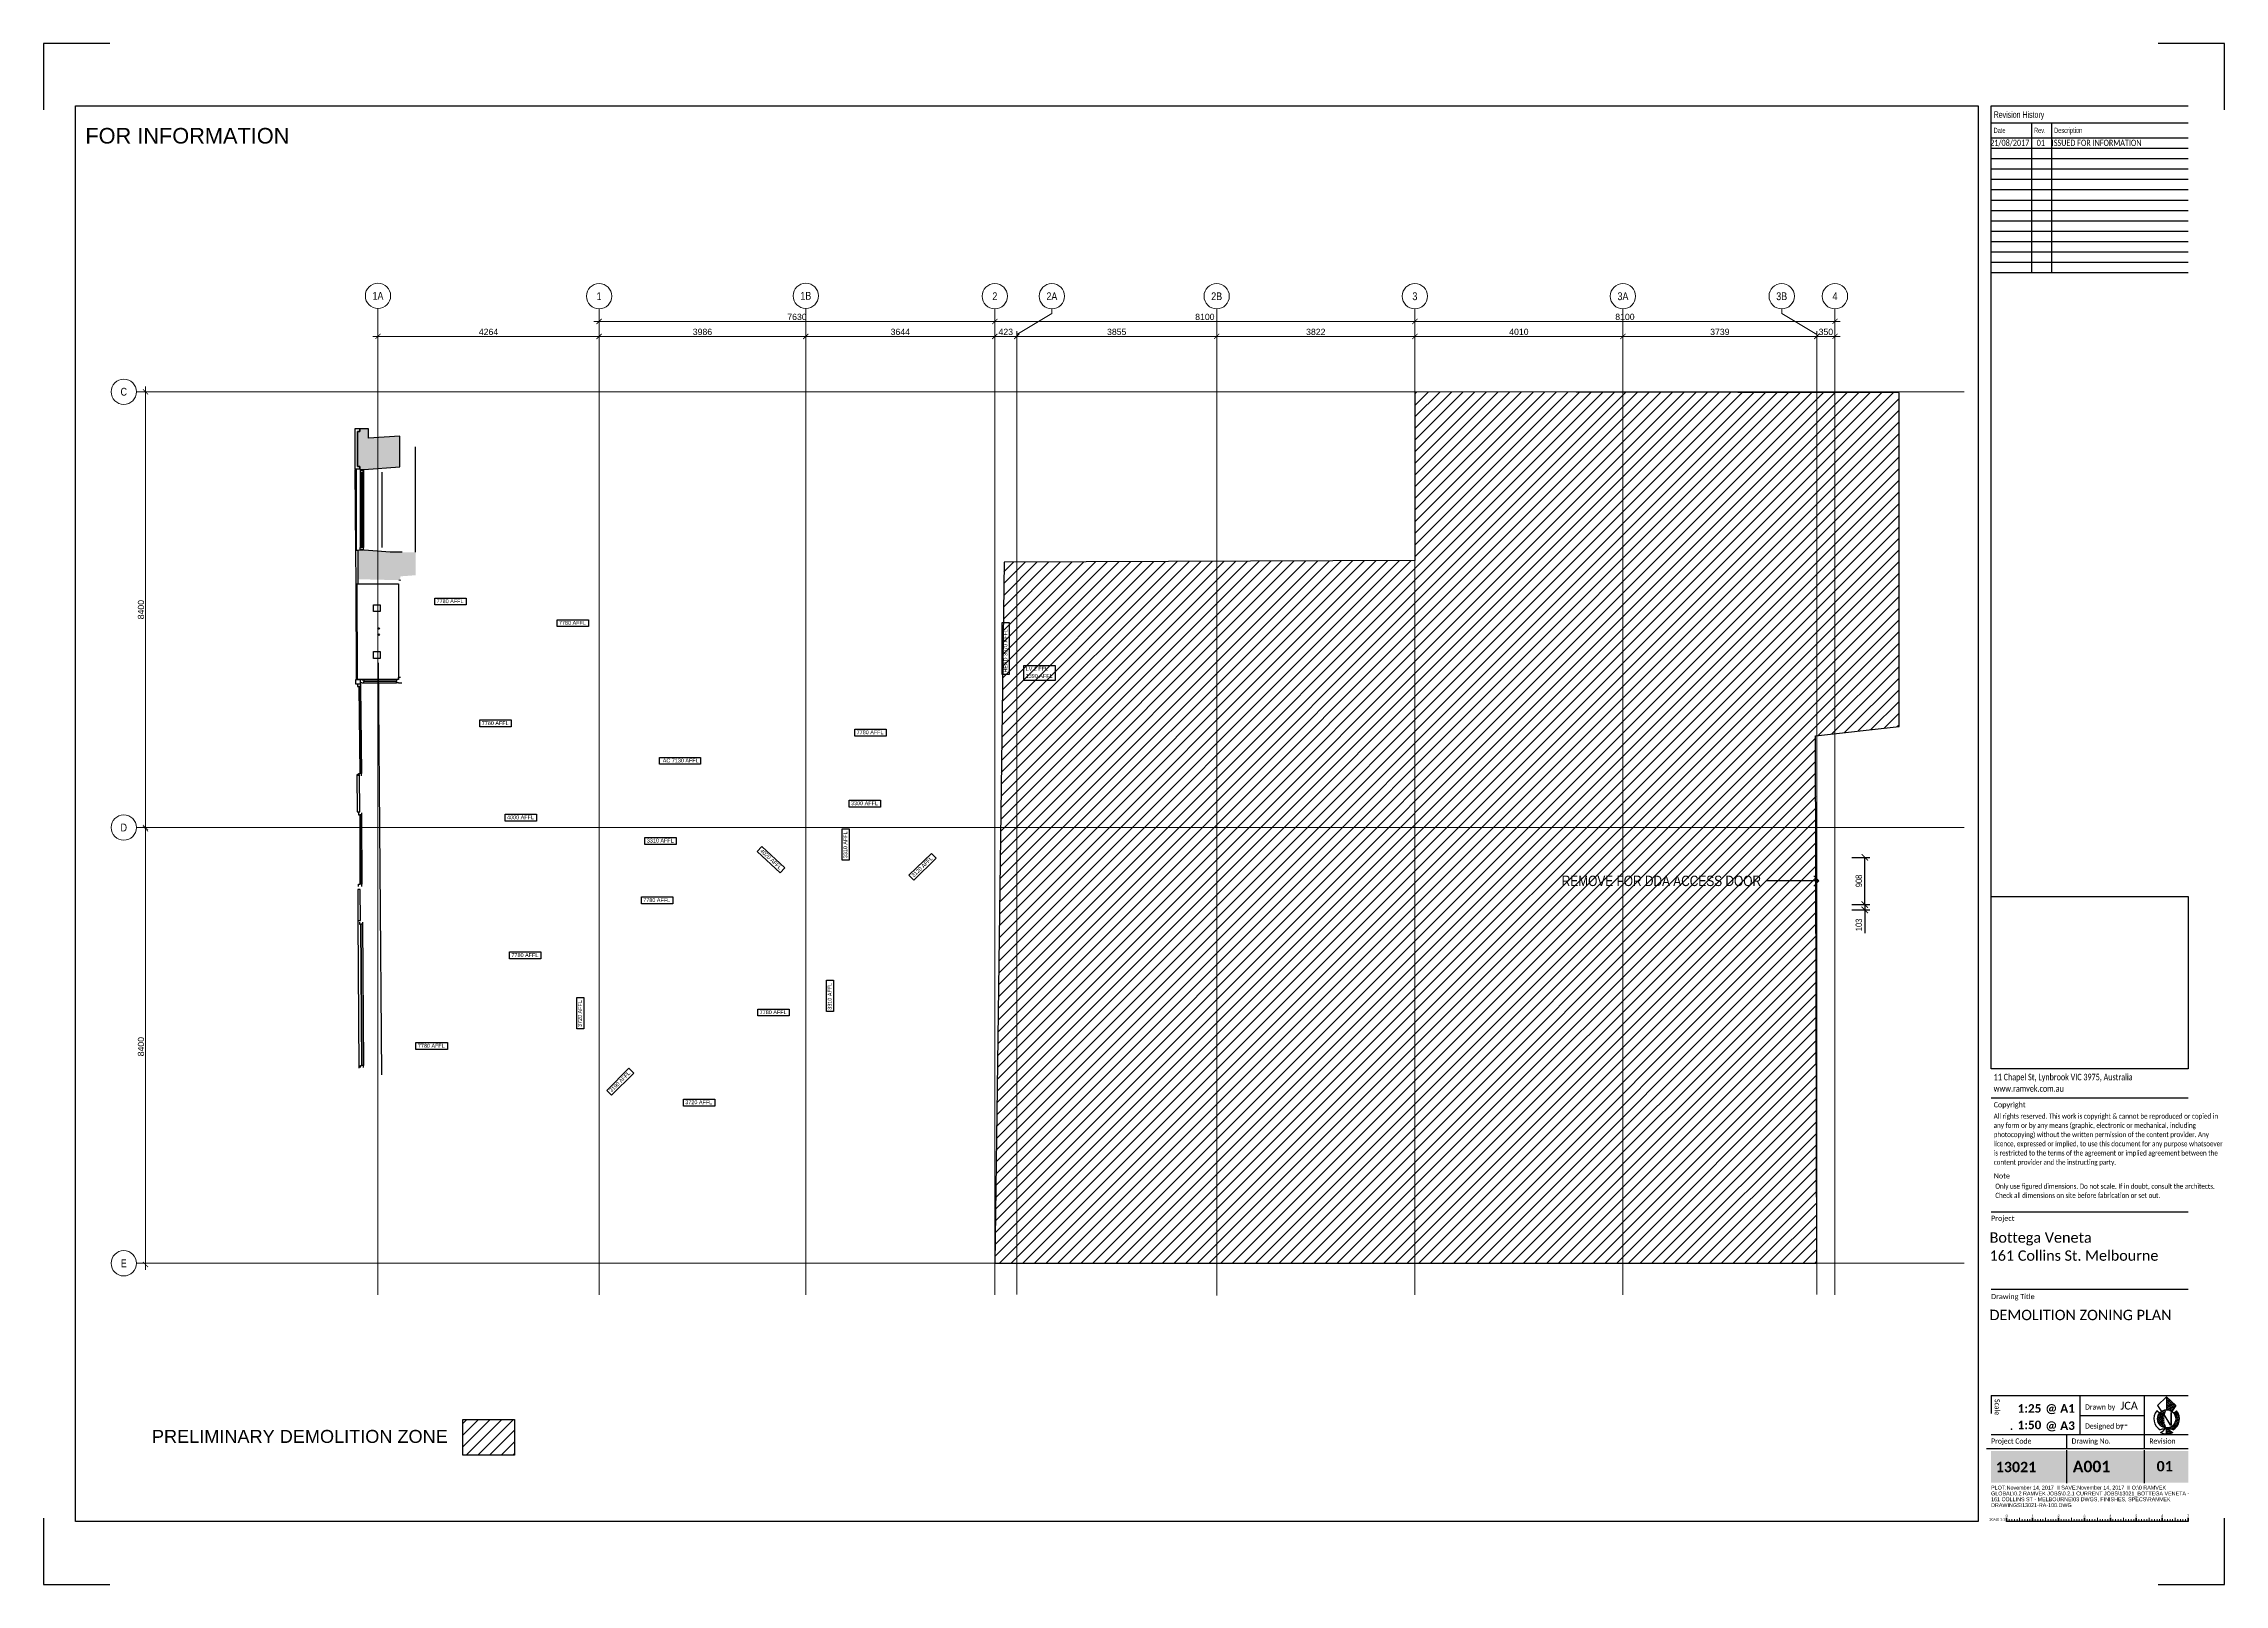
# Paper-space layout 'A101' of a CAD drawing. Header units: millimetres. Extents: x 0 to 841, y 0 to 594.
# The model-space entities are those that its viewports show. They can reach past a viewport. Long polylines and large blocks are cut down to what shows.
import ezdxf
from ezdxf import colors
from ezdxf.entities.mleader import LeaderData, LeaderLine
from ezdxf.enums import TextEntityAlignment as Align
from ezdxf.math import Vec2, Vec3

# ---------------------------------------------------------------- set-up
doc = ezdxf.new("R2010")
doc.units = ezdxf.units.MM
for name, pattern in [('a-00-demo-plan$0$BSM-DASHED', [2, 1, -1]), ('CENTER', [50.800000000000004, 31.75, -6.35, 6.35, -6.35]), ('HIDDEN', [9.524999999999999, 6.35, -3.175]), ('HIDDEN2', [4.762499999999999, 3.175, -1.5875])]:
    doc.linetypes.add(name, pattern=pattern)
doc.layers.get('Defpoints').update_dxf_attribs({"color": 40})
doc.layers.add('0-survey', color=7, linetype='Continuous', lineweight=5)
doc.layers.add('00_grid', color=8, linetype='Continuous', lineweight=13)
for name, color, linetype in [('00_DEMO', 10, 'Continuous'), ('00_survey', 7, 'Continuous'), ("00_windows' frame", 5, 'Continuous'), ('04-DIMS', 7, 'Continuous'), ('0_beam conc', 8, 'HIDDEN2'), ('PS-NORTH', 1, 'Continuous'), ('PS-Text', 7, 'Continuous'), ('PS-Title', 7, 'Continuous')]:
    doc.layers.add(name, color=color, linetype=linetype)
doc.layers.add('ps-view', color=40, linetype='Continuous', plot=False)
doc.styles.add('5-6150-GF-BP$0$Arial Narrow', font='ARIALN.TTF', dxfattribs={"width": 0.8})
doc.styles.add('Arial', font='arial.ttf')
doc.styles.add('DIMS', font='ARIALN.TTF')
doc.styles.add('STAMP', font='swissko.ttf')
doc.styles.get("Standard").update_dxf_attribs({"font": 'arial.ttf'})
doc.styles.add('Style-font001', font='font001.shx')
doc.styles.add('TXT_TITLE', font='calibri.ttf')
doc.styles.add('TXT_TITLEB', font='calibrib.ttf')
doc.dimstyles.new('ARCH-ANNOT', dxfattribs={"dimscale": 2, "dimtxt": 2.5, "dimasz": 2.5, "dimexe": 2, "dimexo": 5, "dimgap": 1, "dimtad": 1, "dimdec": 0, "dimzin": 9, "dimdsep": 46, "dimtxsty": 'DIMS', "dimblk1": 'ARCHTICK', "dimblk2": 'ARCHTICK', "dimsah": 1, "dimcen": 0, "dimadec": 0, "dimazin": 2, "dimtfac": 1, "dimtdec": 0, "dimtmove": 0, "dimatfit": 3, "dimldrblk": 'OPEN90', "dimfxl": 5, "dimfxlon": 1, "dimtolj": 1, "dimtzin": 0, "dimarcsym": 1})
doc.dimstyles.new('DIM100', dxfattribs={"dimscale": 100, "dimtxt": 1.2, "dimasz": 1, "dimexe": 1, "dimexo": 1, "dimgap": 0.25, "dimtad": 1, "dimdec": 0, "dimzin": 3, "dimdsep": 46, "dimtxsty": 'Arial', "dimblk1": 'ARCHTICK', "dimblk2": 'ARCHTICK', "dimsah": 1, "dimcen": 2, "dimdle": 1, "dimclrd": 8, "dimclre": 8, "dimclrt": 256, "dimadec": 0, "dimazin": 0, "dimtfac": 1, "dimtdec": 0, "dimtix": 1, "dimtmove": 0, "dimatfit": 3, "dimfxl": 1, "dimtvp": 2, "dimtolj": 1, "dimtzin": 3, "dimarcsym": 0})
picture_1 = doc.add_image_def('image1.jpg', size_in_pixel=(472, 413))
pattern_1 = [(24.99999999999999, (0, 0), (-0.100635973577004, 0.2158145417881022), [])]

psp = doc.layouts.new('A101')

# ---------------------------------------------------------------- texts
at = {"insert": (41.77088132726658, 59.54181567009198), "char_height": 5, "attachment_point": 1}
psp.add_mtext_dynamic_manual_height_columns('PRELIMINARY DEMOLITION ZONE', width=164.0792689658033, gutter_width=12.5, heights=[0], dxfattribs=at)
at = {"layer": 'PS-Text', "color": 106, "style": 'STAMP'}
psp.add_text('FOR INFORMATION', height=6, rotation=359.9999805681116, dxfattribs=at).set_placement((16.1032377324218, 561.4917157724166), align=Align.TOP_LEFT)
at = {"layer": 'PS-Text', "style": 'TXT_TITLE', "width": 0.72638}
for s, p in [('21/08/2017', (750.6845676811627, 554.5637223028657)), ('01', (768.619926569672, 554.5631304250126)), ('ISSUED FOR INFORMATION ', (774.4236396707821, 554.5637859518584))]:
    psp.add_text(s, height=2.4, rotation=359.9999805681116, dxfattribs=at).set_placement(p)

msp = doc.modelspace()

# ---------------------------------------------------------------- texts
at = {"layer": '04-DIMS'}
for s, p in [('7780 AFFL', (270924.9371433679, 181988.4734815048)), ('7780 AFFL', (273284.945235166, 181570.7641983695)), ('1390 AFFL', (282284.2475018215, 180547.915006301)), ('LV 2 FFL', (282284.2475018215, 180686.0510187043)), ('7780 AFFL', (271796.4422525533, 179639.788404815)), ('7780 AFFL', (279024.7278689484, 179462.0145449165)), ('AC 7130 AFFL', (275285.4998444577, 178917.4072295892)), ('4000 AFFL', (272283.3431793929, 177822.3556704497)), ('3300 AFFL', (278916.5419659235, 178093.2723466771)), ('3310 AFFL', (274978.763917967, 177373.4965563616)), ('7780 AFFL', (274910.2631318991, 176225.7748682295)), ('7780 AFFL', (272369.1550286983, 175167.4306228979)), ('7780 AFFL', (277155.55886023, 174066.0510702716)), ('7780 AFFL', (270563.6364028633, 173418.3756967693)), ('3720 AFFL', (275721.2110484685, 172330.1573204247))]:
    msp.add_text(s, height=75, dxfattribs=at).set_placement(p)
for s, height, rotation, p in [('HEAD 3970 AFFL', 75, 90, (281930.4249361766, 180649.3991837655)), ('3310 AFFL', 75, 90, (278842.6329371148, 177070.8127834552)), ('4020 AFFL', 75, 317.0849881992136, (277157.8840169095, 177200.2140886461)), ('3120 AFFL', 74.99999999999999, 44.34701255453759, (280127.494618429, 176697.1923249733)), ('3310 AFFL', 75, 90, (278543.0468241289, 174150.170667517)), ('3720 AFFL', 75, 90, (273725.9823848532, 173815.8723808567)), ('3190 AFFL', 74.99999999999999, 45.27529979194037, (274300.3319771816, 172551.6431819563))]:
    msp.add_text(s, height=height, rotation=rotation, dxfattribs=at).set_placement(p)

# ---------------------------------------------------------------- blocks, each defined once
blk = doc.blocks.new('RA-Title_A1')
at = {"layer": 'PS-Title'}
blk.add_hatch(color=1, dxfattribs=at).paths.add_polyline_path([(827.0337187917985, 39.19500296454225), (751.0337388903923, 39.19500022741585), (751.0339051222876, 51.43176200324388), (827.0337204958644, 51.43198744278561)])
at = {"layer": 'PS-Title', "color": 5}
for p, q in [((751.0338172641686, 569.965914534672), (827.0337196438311, 569.9661439506216)), ((751.033828162364, 505.7058530488345), (827.0337353814557, 505.7060858880685)), ((827.0337196438311, 187.4052547742793), (751.03382200634, 187.4052547742793)), ((751.0335858494298, 143.6614614282489), (827.033719643831, 143.6618361800583)), ((751.0336359642783, 113.8541264179956), (827.033719643831, 113.8543115409961)), ((751.0337279240148, 72.79134192255309), (827.0337196438311, 72.79146669361245)), ((751.0337279240148, 72.79134192255309), (751.0337279240148, 65.91661891659179))]:
    blk.add_line(p, q, dxfattribs=at)
at = {"layer": 'PS-Title', "color": 8}
for p, q in [((751.0338183632573, 563.4852541577002), (827.0337211267627, 563.4852613304481)), ((766.6103887486943, 563.4852542948927), (766.6081931983581, 505.705892234341)), ((774.360125379545, 563.4852543915817), (774.359120832311, 505.7059198562542)), ((751.0338193434159, 557.7058530488193), (827.0337224553941, 557.7060858880438)), ((751.0338200217964, 553.7058530488209), (827.0337224553941, 553.7060858880438)), ((751.0338207001771, 549.7058530488545), (827.0336529116901, 549.7060858879136)), ((751.0338213785576, 545.7058530488173), (827.0337374498968, 545.706085888072)), ((751.0338220569383, 541.7058530489213), (827.0335138242822, 541.7060858876529)), ((751.0338227353191, 537.7058530489549), (827.0334442805781, 537.7060858875226)), ((751.0338234136998, 533.7058530489177), (827.0335288187848, 533.7060858876811)), ((751.0338240920803, 529.7058530490217), (827.0333051931702, 529.7060858872619)), ((751.0338247704608, 525.7058530488434), (827.0336978951987, 525.706085887998)), ((751.0338254488415, 521.7058530489122), (827.0335513105392, 521.7060858877234)), ((751.0338261272223, 517.7058530489458), (827.0334817668352, 517.7060858875931)), ((751.033826805603, 513.7058530489087), (827.0335663050419, 513.7060858877516)), ((751.0338274839835, 509.7058530490126), (827.0333426794273, 509.7060858873324)), ((785.395591755321, 57.79274968240475), (785.3955541190619, 72.79140820935346)), ((810.2185125748902, 52.43203780176464), (810.2184661975948, 72.65228569142563)), ((785.3955407296962, 65.15281471837159), (810.2184850156524, 65.1529851721495)), ((749.2169208724902, 52.43190338799313), (827.0338725787137, 52.43207169537629)), ((751.0337279240148, 57.79286938358693), (827.0337196438311, 57.79302418758714)), ((780.2703556168589, 52.43194735079039), (780.2704189248522, 57.79290583263518))]:
    blk.add_line(p, q, dxfattribs=at)
at = {"layer": 'PS-Title', "color": 7, "true_color": 0xffffff}
for p, q in [((780.2702923091373, 38.9770430525532), (780.2703556171306, 51.80131302310858)), ((810.2185125748902, 38.97713350352745), (810.2185034841459, 51.80139913998093))]:
    blk.add_line(p, q, dxfattribs=at)
at = {"layer": 'PS-Title', "color": 1, "lineweight": 25}
for p, q in [((757.0337196438311, 24.25396510831398), (757.0337196438311, 25.61978835646038)), ((757.0337196438311, 25.61978835646038), (757.0337196438311, 24.25396510831398)), ((767.0337196438311, 25.61978835646038), (767.0337196438311, 24.25396510831398)), ((777.0337196438311, 25.61978835646038), (777.0337196438311, 24.25396510831398)), ((787.0337196438311, 25.61978835646038), (787.0337196438311, 24.25396510831398)), ((797.0337196438311, 25.61978835646038), (797.0337196438311, 24.25396510831398)), ((807.0337196438311, 25.61978835646038), (807.0337196438311, 24.25396510831398)), ((817.0337196438311, 25.61978835646038), (817.0337196438311, 24.25396510831398)), ((827.0337196438311, 25.61978835646038), (827.0337196438311, 24.25396510831398)), ((827.0337196438311, 24.25396510831398), (757.0337196438311, 24.25396510831398))]:
    blk.add_line(p, q, dxfattribs=at)
at = {"layer": 'PS-Title', "color": 11, "lineweight": 5}
for p, q in [((762.0337196438311, 24.25396510831398), (762.0337196438311, 25.61978835646038)), ((772.0337196438311, 24.25396510831398), (772.0337196438311, 25.61978835646038)), ((782.0337196438311, 24.25396510831398), (782.0337196438311, 25.61978835646038)), ((792.0337196438311, 24.25396510831398), (792.0337196438311, 25.61978835646038)), ((802.0337196438311, 24.25396510831398), (802.0337196438311, 25.61978835646038)), ((812.0337196438311, 24.25396510831398), (812.0337196438311, 25.61978835646038)), ((822.0337196438311, 24.25396510831398), (822.0337196438311, 25.61978835646038)), ((758.0337196438311, 24.25396510831398), (758.0337196438311, 25.11978835646038)), ((759.0337196438311, 24.25396510831398), (759.0337196438311, 25.11978835646038)), ((760.0337196438311, 24.25396510831398), (760.0337196438311, 25.11978835646038)), ((761.0337196438311, 24.25396510831398), (761.0337196438311, 25.11978835646038)), ((763.0337196438311, 24.25396510831398), (763.0337196438311, 25.11978835646038)), ((764.0337196438311, 24.25396510831398), (764.0337196438311, 25.11978835646038)), ((765.0337196438311, 24.25396510831398), (765.0337196438311, 25.11978835646038)), ((766.0337196438311, 24.25396510831398), (766.0337196438311, 25.11978835646038)), ((768.0337196438311, 24.25396510831398), (768.0337196438311, 25.11978835646038)), ((769.0337196438311, 24.25396510831398), (769.0337196438311, 25.11978835646038)), ((770.0337196438311, 24.25396510831398), (770.0337196438311, 25.11978835646038)), ((771.0337196438311, 24.25396510831398), (771.0337196438311, 25.11978835646038)), ((773.0337196438311, 24.25396510831398), (773.0337196438311, 25.11978835646038)), ((774.0337196438311, 24.25396510831398), (774.0337196438311, 25.11978835646038)), ((775.0337196438311, 24.25396510831398), (775.0337196438311, 25.11978835646038)), ((776.0337196438311, 24.25396510831398), (776.0337196438311, 25.11978835646038)), ((778.0337196438311, 24.25396510831398), (778.0337196438311, 25.11978835646038)), ((779.0337196438311, 24.25396510831398), (779.0337196438311, 25.11978835646038)), ((780.0337196438311, 24.25396510831398), (780.0337196438311, 25.11978835646038)), ((781.0337196438311, 24.25396510831398), (781.0337196438311, 25.11978835646038)), ((783.0337196438311, 24.25396510831398), (783.0337196438311, 25.11978835646038)), ((784.0337196438311, 24.25396510831398), (784.0337196438311, 25.11978835646038)), ((785.0337196438311, 24.25396510831398), (785.0337196438311, 25.11978835646038)), ((786.0337196438311, 24.25396510831398), (786.0337196438311, 25.11978835646038)), ((788.0337196438311, 24.25396510831398), (788.0337196438311, 25.11978835646038)), ((789.0337196438311, 24.25396510831398), (789.0337196438311, 25.11978835646038)), ((790.0337196438311, 24.25396510831398), (790.0337196438311, 25.11978835646038)), ((791.0337196438311, 24.25396510831398), (791.0337196438311, 25.11978835646038)), ((793.0337196438311, 24.25396510831398), (793.0337196438311, 25.11978835646038)), ((794.0337196438311, 24.25396510831398), (794.0337196438311, 25.11978835646038)), ((795.0337196438311, 24.25396510831398), (795.0337196438311, 25.11978835646038)), ((796.0337196438311, 24.25396510831398), (796.0337196438311, 25.11978835646038)), ((798.0337196438311, 24.25396510831398), (798.0337196438311, 25.11978835646038)), ((799.0337196438311, 24.25396510831398), (799.0337196438311, 25.11978835646038)), ((800.0337196438311, 24.25396510831398), (800.0337196438311, 25.11978835646038)), ((801.0337196438311, 24.25396510831398), (801.0337196438311, 25.11978835646038)), ((803.0337196438311, 24.25396510831398), (803.0337196438311, 25.11978835646038)), ((804.0337196438311, 24.25396510831398), (804.0337196438311, 25.11978835646038)), ((805.0337196438311, 24.25396510831398), (805.0337196438311, 25.11978835646038)), ((806.0337196438311, 24.25396510831398), (806.0337196438311, 25.11978835646038)), ((808.0337196438311, 24.25396510831398), (808.0337196438311, 25.11978835646038)), ((809.0337196438311, 24.25396510831398), (809.0337196438311, 25.11978835646038)), ((810.0337196438311, 24.25396510831398), (810.0337196438311, 25.11978835646038)), ((811.0337196438311, 24.25396510831398), (811.0337196438311, 25.11978835646038)), ((813.0337196438311, 24.25396510831398), (813.0337196438311, 25.11978835646038)), ((814.0337196438311, 24.25396510831398), (814.0337196438311, 25.11978835646038)), ((815.0337196438311, 24.25396510831398), (815.0337196438311, 25.11978835646038)), ((816.0337196438311, 24.25396510831398), (816.0337196438311, 25.11978835646038)), ((818.0337196438311, 24.25396510831398), (818.0337196438311, 25.11978835646038)), ((819.0337196438311, 24.25396510831398), (819.0337196438311, 25.11978835646038)), ((820.0337196438311, 24.25396510831398), (820.0337196438311, 25.11978835646038)), ((821.0337196438311, 24.25396510831398), (821.0337196438311, 25.11978835646038)), ((823.0337196438311, 24.25396510831398), (823.0337196438311, 25.11978835646038)), ((824.0337196438311, 24.25396510831398), (824.0337196438311, 25.11978835646038)), ((825.0337196438311, 24.25396510831398), (825.0337196438311, 25.11978835646038)), ((826.0337196438311, 24.25396510831398), (826.0337196438311, 25.11978835646038))]:
    blk.add_line(p, q, dxfattribs=at)
at = {"layer": 'PS-Title', "color": 11, "lineweight": 25}
for p, q in [((767.0337196438311, 24.25396510831398), (767.0337196438311, 25.61978835646038)), ((777.0337196438311, 24.25396510831398), (777.0337196438311, 25.61978835646038)), ((787.0337196438311, 24.25396510831398), (787.0337196438311, 25.61978835646038)), ((797.0337196438311, 24.25396510831398), (797.0337196438311, 25.61978835646038)), ((807.0337196438311, 24.25396510831398), (807.0337196438311, 25.61978835646038)), ((817.0337196438311, 24.25396510831398), (817.0337196438311, 25.61978835646038)), ((827.0337196438311, 24.25396510831398), (827.0337196438311, 25.61978835646038))]:
    blk.add_line(p, q, dxfattribs=at)
at = {"layer": 'ps-view'}
blk.add_line((751.03382200634, 265.2385626815626), (751.0339018283545, 569.9659145349274), dxfattribs=at)
for points in [[(25.54289060891256, 594), (0, 594), (0, 568.4571093910877)], [(841, 568.4571093910876), (841, 594), (815.4571093910874, 594)], [(0, 25.54289060891244), (0, 0), (25.54289060891233, 0)], [(815.4571093910877, 0), (841, 0), (841, 25.54289060891233)]]:
    blk.add_lwpolyline(points, dxfattribs=at)
blk.add_lwpolyline([(12.33283580205443, 569.965797628883), (746.0338193434159, 569.965793324843), (746.0338193434159, 24.25396510831398), (12.33283580205443, 24.25392868993504)], close=True, dxfattribs=at)
for p in [(751.0337279240148, 105.6687630301814), (758.8825842329361, 59.83391768622464)]:
    blk.add_point(p, dxfattribs=at)
at = {"style": 'TXT_TITLE'}
for tag, p in [('PROJECTNAME', (750.9859334290968, 135.7120273446733)), ('DRAWINGTITLE', (750.9859334290968, 105.9045036411112))]:
    blk.add_attdef(tag, text='', height=4, dxfattribs=at).set_placement(p, align=Align.TOP_LEFT)
at = {"layer": 'PS-Text', "color": 1, "style": 'Style-font001', "width": 0.6458382312745827}
blk.add_text('Revision History', height=2.5, rotation=359.9999805681116, dxfattribs=at).set_placement((752.0338172641418, 567.8873199854293), align=Align.TOP_LEFT)
for s, p in [('Date', (752.0338172641418, 559.5465891606734)), ('Rev.', (767.6101670362258, 559.5644457449796)), ('Description', (775.3600248962098, 559.5634451017843))]:
    blk.add_text(s, height=2, rotation=359.9999805681116, dxfattribs=at).set_placement(p)
at = {"layer": 'PS-Text', "linetype": 'Continuous', "style": 'TXT_TITLE'}
for s, p in [('Copyright', (752.0336359642758, 185.9114823585666)), ('Note', (752.0337279240148, 158.4904866822611)), ('Project', (751.0336359642758, 142.1376984802324)), ('Drawing Title', (751.0336359642758, 111.9747442291913))]:
    blk.add_text(s, height=2, rotation=359.9999805681116, dxfattribs=at).set_placement(p, align=Align.TOP_LEFT)
at = {"layer": 'PS-Text', "linetype": 'Continuous', "style": 'TXT_TITLE', "width": 0.8}
for s, rotation, p in [('Scale', 269.99998056811, (754.4183688341027, 71.46450089807819)), ('Drawn by', 359.9999805681116, (787.2757705634663, 69.3939423213979)), ('Designed by', 359.9999805681116, (787.2757940507558, 62.03387728168923)), ('Project Code', 359.9999805681116, (751.0336359642758, 56.24141917030776)), ('Drawing No.', 359.9999805681116, (782.0871226703755, 56.24297373984717)), ('Revision', 359.9999805681116, (812.0352392923335, 56.2415874669541))]:
    blk.add_text(s, height=2, rotation=rotation, dxfattribs=at).set_placement(p, align=Align.TOP_LEFT)
at = {"layer": 'PS-Text', "style": 'TXT_TITLEB'}
for s, p in [('@ A1', (771.9625058184679, 66.19398272593331)), ('@ A3', (771.9625058184679, 59.5555267306397))]:
    blk.add_text(s, height=3.3, rotation=359.9999833455836, dxfattribs=at).set_placement(p)
at = {"layer": 'PS-Text', "color": 7, "lineweight": 9, "true_color": 0xffffff, "style": 'TXT_TITLEB'}
blk.add_text('A001', height=4.4, rotation=359.9999833455845, dxfattribs=at).set_placement((782.5410177338695, 47.64134157276101), align=Align.TOP_LEFT)
at = {"layer": 'PS-Text', "attachment_point": 1, "rotation": 359.9999805681116, "line_spacing_factor": 1.06494081193109, "style": 'TXT_TITLE'}
for s, insert, char_height, width in [('{\\W0.72638;11 Chapel St, Lynbrook VIC 3975, Australia\\Pwww.ramvek.com.au}', (752.0337279240148, 196.8396048092055), 2.5, 93.90446189273531), ('{\\W0.72638;All rights reserved. This work is copyright & cannot be reproduced or copied in any form or by any means (graphic, electronic or mechanical, including photocopying) without the written permission of the content provider. Any licence, expressed or implied, to use this document for any purpose whatsoever is restricted to the terms of the agreement or implied agreement between the content provider and the instructing party.}', (752.0337279240126, 181.5252117789163), 2, 74.99999171982276), ('{\\W0.72638;Only use figured dimensions. Do not scale. If in doubt, consult the architects. Check all dimensions on site before fabrication or set out.}', (752.6489973209572, 154.5016941125058), 2, 74.38472232287813)]:
    blk.add_mtext(s, dxfattribs=dict(at, insert=insert, char_height=char_height, width=width))
at = {"layer": 'PS-Text', "color": 1, "lineweight": -3, "insert": (751.0337279240148, 38.04979548363649), "char_height": 1.5, "width": 75.99999171981636, "attachment_point": 1, "line_spacing_factor": 0.9, "style": 'Style-font001'}
blk.add_mtext('PLOT:November 14, 2017  II SAVE:November 14, 2017  II O:\\\\0 RAMVEK GLOBAL\\\\0.2 RAMVEK JOBS\\\\0.2.1 CURRENT JOBS\\\\13021_BOTTEGA VENETA - 161 COLLINS ST - MELBOURNE\\\\03 DWGS, FINISHES, SPECS\\\\RAMVEK DRAWINGS\\\\13021-RA-100.DWG', dxfattribs=at)
at = {"layer": 'PS-Text', "style": 'TXT_TITLEB'}
for tag, p in [('1:100', (770.4086966527434, 66.19398272593331)), ('1:200', (770.4087477492894, 59.83391768622464))]:
    blk.add_attdef(tag, text='', height=3.3, dxfattribs=at).set_placement(p, align=Align.RIGHT)
at = {"layer": 'PS-Text', "style": 'TXT_TITLE'}
for p in [(800.9318136123297, 67.39394232139801), (800.9318370996193, 60.03387728168934)]:
    blk.add_attdef('AAA', p, '', height=3, dxfattribs=at)
at = {"layer": 'PS-Text', "color": 7, "true_color": 0xffffff, "style": 'TXT_TITLEB'}
blk.add_attdef('0000', (752.8253340005913, 43.24135069758039), '', height=4, dxfattribs=at)
blk.add_attdef('00', text='', height=4, dxfattribs=at).set_placement((817.9868863497356, 45.56363061090877), align=Align.MIDDLE_CENTER)
at = {"layer": 'PS-Title', "color": 11, "lineweight": 25, "style": 'TXT_TITLE', "width": 0.8}
for s, p in [('SCALE 1:1', (753.4126152103534, 24.25396510831398)), ('0', (757.0337196438311, 25.61978835646038)), ('1', (767.0337196438311, 25.61978835646038)), ('2', (777.0337196438311, 25.61978835646038)), ('3', (787.0337196438311, 25.61978835646038)), ('4', (797.0337196438311, 25.61978835646038)), ('5', (807.0337196438311, 25.61978835646038)), ('6', (817.0337196438311, 25.61978835646038)), ('7', (827.0337196438311, 25.61978835646038))]:
    blk.add_text(s, height=1, rotation=359.9999805681116, dxfattribs=at).set_placement(p, align=Align.BOTTOM_CENTER)
at = {"layer": 'PS-Title', "color": 7, "true_color": 0xffffff}
image = blk.add_image(picture_1, insert=(751.03382200634, 198.7386522487578), size_in_units=(75.99989763749117, 66.49991043280474), dxfattribs=at)
image.dxf.flags = 7
blk = doc.blocks.new('*U229')
at = {"lineweight": 5}
h = blk.add_hatch(dxfattribs=at)
h.set_pattern_fill('ANSI31', color=252, scale=0.075, angle=340)
h.set_pattern_definition(pattern_1)
h.paths.add_polyline_path([(0, 1.767774975692227, 0.414213562373095), (-2.870409831420204, -1.10263485572802, 0.4142135623730943), (0, -3.973044687148267, -0.2909005269477621)])
h = blk.add_hatch(dxfattribs=at)
h.set_pattern_fill('ANSI31', color=252, scale=0.075, angle=340)
h.set_pattern_definition(pattern_1)
edge = h.paths.add_edge_path()
edge.add_arc((0.2794088858579469, -4.585808991718779), 0.3508789673225619, 57.59966800970827, 142.7792870500227)
edge.add_line((0, -4.373566855909303), (-1.282284247724401e-14, -5.862361026621912))
edge.add_arc((2.098321516541546e-14, -1.102634855727985), 4.759726170893926, 269.9999999999996, 293.762621181262)
edge.add_arc((4.941178261463433, -0.2241874982668381), 6.044973323915041, 222.2618615399299, 239.9915942126456, ccw=False)
edge = h.paths.add_edge_path()
edge.add_line((0, 5.862361026621898), (-1.855476472718345e-15, 1.767774975692248))
edge.add_arc((1.221245327087672e-15, -1.102634855727994), 2.870409831420242, 55.753701262582524, 90.00000000000011, ccw=False)
edge.add_line((1.615327522834438, 1.270120840564303), (2.866675142239728, 3.10822620929855))
edge.add_line((2.866675142239728, 3.10822620929855), (0, 5.862361026621898))
edge = h.paths.add_edge_path()
edge.add_arc((2.220446049250313e-15, -1.102634855728016), 4.043696100568545, 300.3697064054574, 398.4921812801855)
edge.add_line((3.16497303402275, 1.414193276596896), (2.246649967528884, 0.6839307108596007))
edge.add_arc((-1.110223024625157e-15, -1.102634855727999), 2.870409831420247, -90.00000000000011, 38.49218128018441, ccw=False)
edge.add_arc((-0.9568375733346453, -4.104151146763647), 0.9657779483389576, -7.802116915841509, 7.802116915839292, ccw=False)
edge.add_arc((-4.75175454539567e-14, -10.28023093029159), 6.044973323912505, 70.23282986223347, 89.99999999999972, ccw=False)
for p, q in [((-2.246649967528923, 0.6839307108595537), (-3.16497303402276, 1.414193276596884)), ((1.184950943801302e-14, 5.862361026621898), (-2.866675142239495, 3.10822620929867)), ((-2.866675142239722, 3.108226209298556), (-1.615327522834559, 1.270120840564221)), ((1.184950943801302e-14, 5.862361026621898), (3.573179161710396e-15, 1.767774975692248)), ((1.184950943801302e-14, 5.862361026621898), (2.866675142239735, 3.108226209298544)), ((2.866675142239735, 3.108226209298544), (1.615327522834564, 1.270120840564215)), ((2.246649967528926, 0.6839307108595446), (3.164973034022765, 1.414193276596871)), ((-1.184950943801305e-14, -5.862361026621912), (-8.190519888353733e-15, -4.235257606379083))]:
    blk.add_line(p, q)
blk.add_circle((-2.228740616672659e-15, -1.102634855727999), 2.870409831420246)
for centre, radius, start, end in [((-1.877216795443698e-15, -1.102634855728013), 4.043696100568544, 141.5078187198171, 239.6302935945426), ((-2.228740616672688e-15, -1.102634855728013), 4.043696100568544, 300.3697064054571, 38.49218128018263), ((-2.077928890429223e-14, -10.28023093029125), 6.044973323912171, 97.68507684756246, 109.767170137767), ((-4.941178261461574, -0.2241874982690504), 6.044973323912171, 300.008405787352, 317.7381384600737), ((-2.228740616672688e-15, -1.102634855728013), 4.759726170893904, 246.2373788187415, 293.7626211812582), ((-2.077928890429223e-14, -10.28023093029125), 6.044973323912171, 70.23282986223276, 97.68507684756246), ((4.941178261461572, -0.2241874982690704), 6.044973323912171, 222.2618615399261, 239.9915942126478)]:
    blk.add_arc(centre, radius, start, end)
at = {"style": 'Arial'}
blk.add_text('N', height=4.21875, rotation=359.9999999999999, dxfattribs=at).set_placement((-2.22874061667268e-15, -1.102634855728009), align=Align.MIDDLE_CENTER)
blk.add_text('N', height=4.21875, rotation=359.9999999999999, dxfattribs=at).set_placement((-2.22874061667268e-15, -1.102634855728009), align=Align.MIDDLE_CENTER)
blk = doc.blocks.new('_ARCHTICK')
at = {"color": 0, "linetype": 'ByBlock', "const_width": 0.15}
blk.add_lwpolyline([(-0.5, -0.5), (0.5, 0.5)], dxfattribs=at)
blk = doc.blocks.new('*D236')
at = {"layer": '00_grid', "color": 8, "lineweight": -2, "transparency": 16777216}
for p, q in [((-100, 19880.10961240943), (4364, 19880.10961240943)), ((6.123233995736766e-15, 19975.10961240943), (6.429395695523604e-15, 19980.10961240943))]:
    blk.add_line(p, q, dxfattribs=at)
at = {"layer": 'Defpoints', "color": 0, "transparency": 16777216}
for p in [(0, 19875.10961240943), (4264, 19880.10961240943), (4264, 19880.10961240943)]:
    blk.add_point(p, dxfattribs=at)
at = {"layer": '00_grid', "color": 8, "lineweight": -2, "transparency": 16777216, "xscale": 100, "yscale": 100, "zscale": 100, "rotation": 180}
blk.add_blockref('_ARCHTICK', (3.061616997868383e-16, 19880.10961240943), dxfattribs=at)
at = {"layer": '00_grid', "color": 8, "lineweight": -2, "transparency": 16777216, "xscale": 100, "yscale": 100, "zscale": 100}
blk.add_blockref('_ARCHTICK', (4264, 19880.10961240943), dxfattribs=at)
at = {"layer": '00_grid', "transparency": 16777216, "insert": (2132, 19966.37837093604), "char_height": 120, "attachment_point": 5, "style": 'Arial'}
blk.add_mtext('\\A1;4264', dxfattribs=at)
blk = doc.blocks.new('*D237')
at = {"layer": '00_grid', "color": 8, "lineweight": -2, "transparency": 16777216}
for p, q in [((4164, 19880.10961240943), (8349.662132428028, 19880.10961240943)), ((4264, 18940.85648847543), (4264, 19980.10961240943)), ((8249.662132428028, 18940.85648847543), (8249.662132428028, 19980.10961240943))]:
    blk.add_line(p, q, dxfattribs=at)
at = {"layer": 'Defpoints', "color": 0, "transparency": 16777216}
for p in [(8249.662132428028, 19880.10961240943), (4264, 18840.85648847543), (8249.662132428028, 18840.85648847543)]:
    blk.add_point(p, dxfattribs=at)
at = {"layer": '00_grid', "color": 8, "lineweight": -2, "transparency": 16777216, "xscale": 100, "yscale": 100, "zscale": 100, "rotation": 180}
blk.add_blockref('_ARCHTICK', (4264, 19880.10961240943), dxfattribs=at)
at = {"layer": '00_grid', "color": 8, "lineweight": -2, "transparency": 16777216, "xscale": 100, "yscale": 100, "zscale": 100}
blk.add_blockref('_ARCHTICK', (8249.662132428028, 19880.10961240943), dxfattribs=at)
at = {"layer": '00_grid', "transparency": 16777216, "insert": (6256.831066214014, 19966.41929863044), "char_height": 120, "attachment_point": 5, "style": 'Arial'}
blk.add_mtext('\\A1;3986', dxfattribs=at)
blk = doc.blocks.new('*D238')
at = {"layer": '00_grid', "color": 8, "lineweight": -2, "transparency": 16777216}
for p, q in [((8149.662132428028, 19880.10961240943), (11994, 19880.10961240943)), ((8249.662132428028, 18940.85648847543), (8249.662132428028, 19980.10961240943)), ((11894, 19856.09166795429), (11894, 19980.10961240943))]:
    blk.add_line(p, q, dxfattribs=at)
at = {"layer": 'Defpoints', "color": 0, "transparency": 16777216}
for p in [(11894, 19880.10961240943), (11894, 19756.09166795429), (8249.662132428028, 18840.85648847543)]:
    blk.add_point(p, dxfattribs=at)
at = {"layer": '00_grid', "color": 8, "lineweight": -2, "transparency": 16777216, "xscale": 100, "yscale": 100, "zscale": 100, "rotation": 180}
blk.add_blockref('_ARCHTICK', (8249.662132428028, 19880.10961240943), dxfattribs=at)
at = {"layer": '00_grid', "color": 8, "lineweight": -2, "transparency": 16777216, "xscale": 100, "yscale": 100, "zscale": 100}
blk.add_blockref('_ARCHTICK', (11894, 19880.10961240943), dxfattribs=at)
at = {"layer": '00_grid', "transparency": 16777216, "insert": (10071.83106621401, 19966.41929863044), "char_height": 120, "attachment_point": 5, "style": 'Arial'}
blk.add_mtext('\\A1;3644', dxfattribs=at)
blk = doc.blocks.new('*D239')
at = {"layer": '00_grid', "color": 8, "lineweight": -2, "transparency": 16777216}
for p, q in [((11794, 19880.10961240943), (12417.10043081915, 19880.10961240943)), ((11894, 19856.09166795429), (11894, 19980.10961240943)), ((12317.10043081915, 19856.09166795429), (12317.10043081915, 19980.10961240943))]:
    blk.add_line(p, q, dxfattribs=at)
at = {"layer": 'Defpoints', "color": 0, "transparency": 16777216}
for p in [(12317.10043081915, 19880.10961240943), (11894, 19756.09166795429), (12317.10043081915, 19756.09166795429)]:
    blk.add_point(p, dxfattribs=at)
at = {"layer": '00_grid', "color": 8, "lineweight": -2, "transparency": 16777216, "xscale": 100, "yscale": 100, "zscale": 100, "rotation": 180}
blk.add_blockref('_ARCHTICK', (11894, 19880.10961240943), dxfattribs=at)
at = {"layer": '00_grid', "color": 8, "lineweight": -2, "transparency": 16777216, "xscale": 100, "yscale": 100, "zscale": 100}
blk.add_blockref('_ARCHTICK', (12317.10043081915, 19880.10961240943), dxfattribs=at)
at = {"layer": '00_grid', "transparency": 16777216, "insert": (12105.55021540957, 19966.41929863044), "char_height": 120, "attachment_point": 5, "style": 'Arial'}
blk.add_mtext('\\A1;423', dxfattribs=at)
blk = doc.blocks.new('*D240')
at = {"layer": '00_grid', "color": 8, "lineweight": -2, "transparency": 16777216}
for p, q in [((12217.10043081915, 19880.10961240943), (16272, 19880.10961240943)), ((12317.10043081915, 19856.09166795429), (12317.10043081915, 19980.10961240943)), ((16172, 19856.09166795429), (16172, 19980.10961240943))]:
    blk.add_line(p, q, dxfattribs=at)
at = {"layer": 'Defpoints', "color": 0, "transparency": 16777216}
for p in [(16172, 19880.10961240943), (12317.10043081915, 19756.09166795429), (16172, 19756.09166795429)]:
    blk.add_point(p, dxfattribs=at)
at = {"layer": '00_grid', "color": 8, "lineweight": -2, "transparency": 16777216, "xscale": 100, "yscale": 100, "zscale": 100, "rotation": 180}
blk.add_blockref('_ARCHTICK', (12317.10043081915, 19880.10961240943), dxfattribs=at)
at = {"layer": '00_grid', "color": 8, "lineweight": -2, "transparency": 16777216, "xscale": 100, "yscale": 100, "zscale": 100}
blk.add_blockref('_ARCHTICK', (16172, 19880.10961240943), dxfattribs=at)
at = {"layer": '00_grid', "transparency": 16777216, "insert": (14244.55021540957, 19966.41929863044), "char_height": 120, "attachment_point": 5, "style": 'Arial'}
blk.add_mtext('\\A1;3855', dxfattribs=at)
blk = doc.blocks.new('*D241')
at = {"layer": '00_grid', "color": 8, "lineweight": -2, "transparency": 16777216}
for p, q in [((16072, 19880.10961240943), (20094, 19880.10961240943)), ((16172, 19856.09166795429), (16172, 19980.10961240943)), ((19994, 19806.09166795429), (19994, 19980.10961240943))]:
    blk.add_line(p, q, dxfattribs=at)
at = {"layer": 'Defpoints', "color": 0, "transparency": 16777216}
for p in [(19994, 19880.10961240943), (16172, 19756.09166795429), (19994, 19706.09166795429)]:
    blk.add_point(p, dxfattribs=at)
at = {"layer": '00_grid', "color": 8, "lineweight": -2, "transparency": 16777216, "xscale": 100, "yscale": 100, "zscale": 100, "rotation": 180}
blk.add_blockref('_ARCHTICK', (16172, 19880.10961240943), dxfattribs=at)
at = {"layer": '00_grid', "color": 8, "lineweight": -2, "transparency": 16777216, "xscale": 100, "yscale": 100, "zscale": 100}
blk.add_blockref('_ARCHTICK', (19994, 19880.10961240943), dxfattribs=at)
at = {"layer": '00_grid', "transparency": 16777216, "insert": (18083, 19966.41929863044), "char_height": 120, "attachment_point": 5, "style": 'Arial'}
blk.add_mtext('\\A1;3822', dxfattribs=at)
blk = doc.blocks.new('*D242')
at = {"layer": '00_grid', "color": 8, "lineweight": -2, "transparency": 16777216}
for p, q in [((19894, 19880.10961240943), (24104.47592741682, 19880.10961240943)), ((19994, 19806.09166795429), (19994, 19980.10961240943)), ((24004.47592741682, 19706.09166795429), (24004.47592741682, 19980.10961240943))]:
    blk.add_line(p, q, dxfattribs=at)
at = {"layer": 'Defpoints', "color": 0, "transparency": 16777216}
for p in [(24004.47592741682, 19880.10961240943), (19994, 19706.09166795429), (24004.47592741682, 19606.09166795429)]:
    blk.add_point(p, dxfattribs=at)
at = {"layer": '00_grid', "color": 8, "lineweight": -2, "transparency": 16777216, "xscale": 100, "yscale": 100, "zscale": 100, "rotation": 180}
blk.add_blockref('_ARCHTICK', (19994, 19880.10961240943), dxfattribs=at)
at = {"layer": '00_grid', "color": 8, "lineweight": -2, "transparency": 16777216, "xscale": 100, "yscale": 100, "zscale": 100}
blk.add_blockref('_ARCHTICK', (24004.47592741682, 19880.10961240943), dxfattribs=at)
at = {"layer": '00_grid', "transparency": 16777216, "insert": (21999.23796370841, 19966.37837093604), "char_height": 120, "attachment_point": 5, "style": 'Arial'}
blk.add_mtext('\\A1;4010', dxfattribs=at)
blk = doc.blocks.new('*D243')
at = {"layer": '00_grid', "color": 8, "lineweight": -2, "transparency": 16777216}
blk.add_line((4164, 20168.71452588256), (11994, 20168.71452588256), dxfattribs=at)
at = {"layer": 'Defpoints', "color": 0, "transparency": 16777216}
for p in [(4264, 20168.71452588256), (11894, 20168.71452588256), (11894, 20168.71452588256)]:
    blk.add_point(p, dxfattribs=at)
at = {"layer": '00_grid', "color": 8, "lineweight": -2, "transparency": 16777216, "xscale": 100, "yscale": 100, "zscale": 100, "rotation": 180}
blk.add_blockref('_ARCHTICK', (4264, 20168.71452588256), dxfattribs=at)
at = {"layer": '00_grid', "color": 8, "lineweight": -2, "transparency": 16777216, "xscale": 100, "yscale": 100, "zscale": 100}
blk.add_blockref('_ARCHTICK', (11894, 20168.71452588256), dxfattribs=at)
at = {"layer": '00_grid', "transparency": 16777216, "insert": (8079, 20255.02421210357), "char_height": 120, "attachment_point": 5, "style": 'Arial'}
blk.add_mtext('\\A1;7630', dxfattribs=at)
blk = doc.blocks.new('*D244')
at = {"layer": '00_grid', "color": 8, "lineweight": -2, "transparency": 16777216}
blk.add_line((11794, 20168.71452588256), (20094, 20168.71452588256), dxfattribs=at)
at = {"layer": 'Defpoints', "color": 0, "transparency": 16777216}
for p in [(11894, 20168.71452588256), (19994, 20168.71452588256), (19994, 20168.71452588256)]:
    blk.add_point(p, dxfattribs=at)
at = {"layer": '00_grid', "color": 8, "lineweight": -2, "transparency": 16777216, "xscale": 100, "yscale": 100, "zscale": 100, "rotation": 180}
blk.add_blockref('_ARCHTICK', (11894, 20168.71452588256), dxfattribs=at)
at = {"layer": '00_grid', "color": 8, "lineweight": -2, "transparency": 16777216, "xscale": 100, "yscale": 100, "zscale": 100}
blk.add_blockref('_ARCHTICK', (19994, 20168.71452588256), dxfattribs=at)
at = {"layer": '00_grid', "transparency": 16777216, "insert": (15944, 20254.98328440917), "char_height": 120, "attachment_point": 5, "style": 'Arial'}
blk.add_mtext('\\A1;8100', dxfattribs=at)
blk = doc.blocks.new('*D245')
at = {"layer": '00_grid', "color": 8, "lineweight": -2, "transparency": 16777216}
blk.add_line((19894, 20168.7145259032), (28194, 20168.7145259032), dxfattribs=at)
at = {"layer": 'Defpoints', "color": 0, "transparency": 16777216}
for p in [(19994, 20168.7145259032), (28094, 20168.7145259032), (28094, 20168.7145259032)]:
    blk.add_point(p, dxfattribs=at)
at = {"layer": '00_grid', "color": 8, "lineweight": -2, "transparency": 16777216, "xscale": 100, "yscale": 100, "zscale": 100, "rotation": 180}
blk.add_blockref('_ARCHTICK', (19994, 20168.7145259032), dxfattribs=at)
at = {"layer": '00_grid', "color": 8, "lineweight": -2, "transparency": 16777216, "xscale": 100, "yscale": 100, "zscale": 100}
blk.add_blockref('_ARCHTICK', (28094, 20168.7145259032), dxfattribs=at)
at = {"layer": '00_grid', "transparency": 16777216, "insert": (24044, 20254.9832844298), "char_height": 120, "attachment_point": 5, "style": 'Arial'}
blk.add_mtext('\\A1;8100', dxfattribs=at)
blk = doc.blocks.new('*D246')
at = {"layer": '00_grid', "color": 8, "lineweight": -2, "transparency": 16777216}
blk.add_line((-4482.948329805981, 1888.394111685891), (-4482.948329805979, 10488.39411168589), dxfattribs=at)
at = {"layer": 'Defpoints', "color": 0, "transparency": 16777216}
for p in [(-4482.948329806328, 10388.39411168589), (-4482.948329805979, 10388.39411168589), (-4482.948329806328, 1988.394111685891)]:
    blk.add_point(p, dxfattribs=at)
at = {"layer": '00_grid', "color": 8, "lineweight": -2, "transparency": 16777216, "xscale": 100, "yscale": 100, "zscale": 100}
for p, rotation in [((-4482.948329805979, 10388.39411168589), 90), ((-4482.948329805981, 1988.394111685891), 270)]:
    blk.add_blockref('_ARCHTICK', p, dxfattribs=dict(at, rotation=rotation))
at = {"layer": '00_grid', "transparency": 16777216, "insert": (-4569.217088332584, 6188.39411168589), "char_height": 120, "attachment_point": 5, "rotation": 90, "style": 'Arial'}
blk.add_mtext('\\A1;8400', dxfattribs=at)
blk = doc.blocks.new('*D247')
at = {"layer": '00_grid', "color": 8, "lineweight": -2, "transparency": 16777216}
blk.add_line((-4482.94832980598, 10312.65818040117), (-4482.948329805979, 18912.65818040117), dxfattribs=at)
at = {"layer": 'Defpoints', "color": 0, "transparency": 16777216}
for p in [(-4482.948329806328, 18812.65818040117), (-4482.948329805979, 18812.65818040117), (-4482.948329806328, 10412.65818040117)]:
    blk.add_point(p, dxfattribs=at)
at = {"layer": '00_grid', "color": 8, "lineweight": -2, "transparency": 16777216, "xscale": 100, "yscale": 100, "zscale": 100}
for p, rotation in [((-4482.948329805979, 18812.65818040117), 90), ((-4482.94832980598, 10412.65818040117), 270)]:
    blk.add_blockref('_ARCHTICK', p, dxfattribs=dict(at, rotation=rotation))
at = {"layer": '00_grid', "transparency": 16777216, "insert": (-4569.217088332585, 14612.65818040117), "char_height": 120, "attachment_point": 5, "rotation": 90, "style": 'Arial'}
blk.add_mtext('\\A1;8400', dxfattribs=at)
blk = doc.blocks.new('5-6150-GF-BP$0$XDIR1')
at = {"color": 0, "linetype": 'Continuous'}
blk.add_circle((0, 6.5), 6.5, dxfattribs=at)
at = {"color": 2, "style": '5-6150-GF-BP$0$Arial Narrow'}
blk.add_attdef('XDIR', text='', height=4, dxfattribs=at).set_placement((0, 6.5), align=Align.MIDDLE)
blk = doc.blocks.new('*D248')
at = {"layer": '00_grid', "color": 8, "lineweight": -2, "transparency": 16777216}
for p, q in [((23904.47592741682, 19880.10961240943), (27843.60043081915, 19880.10961240943)), ((24004.47592741682, 19706.09166795429), (24004.47592741682, 19980.10961240943)), ((27743.60043081915, 19706.09166795429), (27743.60043081915, 19980.10961240943))]:
    blk.add_line(p, q, dxfattribs=at)
at = {"layer": 'Defpoints', "color": 0, "transparency": 16777216}
for p in [(27743.60043081915, 19880.10961240943), (24004.47592741682, 19606.09166795429), (27743.60043081915, 19606.09166795429)]:
    blk.add_point(p, dxfattribs=at)
at = {"layer": '00_grid', "color": 8, "lineweight": -2, "transparency": 16777216, "xscale": 100, "yscale": 100, "zscale": 100, "rotation": 180}
blk.add_blockref('_ARCHTICK', (24004.47592741682, 19880.10961240943), dxfattribs=at)
at = {"layer": '00_grid', "color": 8, "lineweight": -2, "transparency": 16777216, "xscale": 100, "yscale": 100, "zscale": 100}
blk.add_blockref('_ARCHTICK', (27743.60043081915, 19880.10961240943), dxfattribs=at)
at = {"layer": '00_grid', "transparency": 16777216, "insert": (25874.03817911798, 19966.41929863044), "char_height": 120, "attachment_point": 5, "style": 'Arial'}
blk.add_mtext('\\A1;3739', dxfattribs=at)
blk = doc.blocks.new('*D249')
at = {"layer": '00_grid', "color": 8, "lineweight": -2, "transparency": 16777216}
for p, q in [((27643.60043081915, 19880.10961240943), (28194, 19880.10961240943)), ((27743.60043081915, 19706.09166795429), (27743.60043081915, 19980.10961240943)), ((28094, 19806.09166795429), (28094, 19980.10961240943))]:
    blk.add_line(p, q, dxfattribs=at)
at = {"layer": 'Defpoints', "color": 0, "transparency": 16777216}
for p in [(28094, 19880.10961240943), (27743.60043081915, 19606.09166795429), (28094, 19706.09166795429)]:
    blk.add_point(p, dxfattribs=at)
at = {"layer": '00_grid', "color": 8, "lineweight": -2, "transparency": 16777216, "xscale": 100, "yscale": 100, "zscale": 100, "rotation": 180}
blk.add_blockref('_ARCHTICK', (27743.60043081915, 19880.10961240943), dxfattribs=at)
at = {"layer": '00_grid', "color": 8, "lineweight": -2, "transparency": 16777216, "xscale": 100, "yscale": 100, "zscale": 100}
blk.add_blockref('_ARCHTICK', (28094, 19880.10961240943), dxfattribs=at)
at = {"layer": '00_grid', "transparency": 16777216, "insert": (27918.80021540957, 19966.41929863044), "char_height": 120, "attachment_point": 5, "style": 'Arial'}
blk.add_mtext('\\A1;350', dxfattribs=at)
blk = doc.blocks.new('*D697')
at = {"layer": '00_DEMO', "color": 0, "lineweight": -2, "transparency": 16777216}
for p, q in [((298213.6513249157, 176178.9510153928), (298563.6513248993, 176178.9510153928)), ((298213.6513248993, 176076.1510731932), (298563.6513248993, 176076.1510731932)), ((298463.6513248993, 176178.9510153928), (298463.6513248993, 176076.1510731932)), ((298463.6513248993, 176076.1510731932), (298463.6513248993, 175627.7979878567))]:
    blk.add_line(p, q, dxfattribs=at)
at = {"layer": 'Defpoints', "color": 0, "transparency": 16777216}
for p in [(297697.1390472935, 176178.9510153928, -0.008390005520070076), (297697.1390458345, 176076.1510731932), (298463.6513248993, 176178.9510153928)]:
    blk.add_point(p, dxfattribs=at)
at = {"layer": '00_DEMO', "color": 0, "lineweight": -2, "transparency": 16777216, "xscale": 125, "yscale": 125, "zscale": 125}
for p, rotation in [((298463.6513248993, 176178.9510153928), 90), ((298463.6513248993, 176076.1510731932), 270)]:
    blk.add_blockref('_ARCHTICK', p, dxfattribs=dict(at, rotation=rotation))
at = {"layer": '00_DEMO', "color": 0, "transparency": 16777216, "insert": (298349.829701434, 175786.1711120041), "char_height": 125, "attachment_point": 5, "rotation": 90, "style": 'DIMS'}
blk.add_mtext('\\A1;103', dxfattribs=at)
blk = doc.blocks.new('_Open90')
at = {"color": 0, "linetype": 'ByBlock', "lineweight": -2}
for p, q in [((0, 0), (-1, 0)), ((-0.5, 0.5), (0, 0)), ((0, 0), (-0.5, -0.5))]:
    blk.add_line(p, q, dxfattribs=at)
blk = doc.blocks.new('*D698')
at = {"layer": '00_DEMO', "color": 0, "lineweight": -2, "transparency": 16777216}
for p, q in [((298213.6513248993, 177086.9509852557), (298563.6513248993, 177086.9509852557)), ((298463.6513248993, 176178.9510153928), (298463.6513248993, 177086.9509852557)), ((298213.6513248993, 176178.9510153928), (298563.6513248993, 176178.9510153928))]:
    blk.add_line(p, q, dxfattribs=at)
at = {"layer": 'Defpoints', "color": 0, "transparency": 16777216}
for p in [(297696.9863417754, 177086.9509852557), (298463.6513248993, 177086.9509852557), (297696.9863417754, 176178.9510153928)]:
    blk.add_point(p, dxfattribs=at)
at = {"layer": '00_DEMO', "color": 0, "lineweight": -2, "transparency": 16777216, "xscale": 125, "yscale": 125, "zscale": 125}
for p, rotation in [((298463.6513248993, 177086.9509852557), 90), ((298463.6513248993, 176178.9510153928), 270)]:
    blk.add_blockref('_ARCHTICK', p, dxfattribs=dict(at, rotation=rotation))
at = {"layer": '00_DEMO', "color": 0, "transparency": 16777216, "insert": (298349.829701434, 176632.9510003242), "char_height": 125, "attachment_point": 5, "rotation": 90, "style": 'DIMS'}
blk.add_mtext('\\A1;908', dxfattribs=at)
blk = doc.blocks.new('gridline')
at = {"layer": '00_grid', "color": 8, "linetype": 'CENTER'}
for p, q in [((0, 1404.259776756604), (0, 20420.73353797611)), ((4264, 1404.259776756604), (4264, 20410.73353797611)), ((8249.662132428028, 1404.259776756604), (8249.662132428028, 20420.73353797611)), ((11894, 1404.259776756604), (11894, 20410.73353797611)), ((16172, 1394.259776756604), (16172, 20410.73353797611)), ((19994, 1404.259776756604), (19994, 20410.73353797611)), ((24005.60043081915, 1404.259776756604), (24005.60043081915, 20410.73353797611)), ((28094, 1404.259776756604), (28094, 20410.73353797611)), ((30586.7287192801, 18812.65818040117), (-4658.163750171661, 18812.65818040117)), ((30586.7287192801, 10412.65818040117), (-4658.163750171661, 10412.65818040117)), ((30586.7287192801, 2012.658180401166), (-4658.163750171661, 2012.658180401166))]:
    blk.add_line(p, q, dxfattribs=at)
for points in [[(12317.10043081915, 1409.259776735969), (12317.10043081915, 19913.4173895572), (12993.93879738537, 20322.23370546286), (12993.93879738537, 20410.73353797611)], [(27743.60043081915, 1409.259776735969), (27743.60043081915, 19913.4173895572), (27066.76206425292, 20322.23370546286), (27066.76206425292, 20410.73353797611)]]:
    blk.add_lwpolyline(points, dxfattribs=at)
at = {"layer": '00_grid', "xscale": 37.5, "yscale": 37.5, "zscale": 37.5}
for p, values in [((0, 20418.23353797611), {'XDIR': '1A'}), ((4264, 20410.73353797611), {'XDIR': '1'}), ((8249.662132428028, 20418.23353797611), {'XDIR': '1B'}), ((11894, 20410.73353797611), {'XDIR': '2'}), ((12993.93879738537, 20410.73353797611), {'XDIR': '2A'}), ((16172, 20410.73353797611), {'XDIR': '2B'}), ((19994, 20410.73353797611), {'XDIR': '3'}), ((24005.60043081915, 20410.73353797611), {'XDIR': '3A'}), ((27066.76206425292, 20410.73353797611), {'XDIR': '3B'}), ((28094, 20410.73353797611), {'XDIR': '4'}), ((-4901.913750171661, 18568.90818040117), {'XDIR': 'C'}), ((-4901.913750171661, 10168.90818040117), {'XDIR': 'D'}), ((-4901.913750171661, 1768.908180401166), {'XDIR': 'E'})]:
    blk.add_blockref('5-6150-GF-BP$0$XDIR1', p, dxfattribs=at).add_auto_attribs(values)
at = {"layer": '00_grid'}
for base, p1, p2, picture, middle in [((11894, 20168.71452588256), (4264, 20168.71452588256), (11894, 20168.71452588256), '*D243', (8079, 20255.02421210357)), ((19994, 20168.71452588256), (11894, 20168.71452588256), (19994, 20168.71452588256), '*D244', (15944, 20254.98328440917)), ((28094, 20168.7145259032), (19994, 20168.7145259032), (28094, 20168.7145259032), '*D245', (24044, 20254.9832844298)), ((4264, 19880.10961240943), (0, 19875.10961240943), (4264, 19880.10961240943), '*D236', (2132, 19966.37837093604)), ((8249.662132428028, 19880.10961240943), (4264, 18840.85648847543), (8249.662132428028, 18840.85648847543), '*D237', (6256.831066214014, 19966.41929863044)), ((11894, 19880.10961240943), (8249.662132428028, 18840.85648847543), (11894, 19756.09166795429), '*D238', (10071.83106621401, 19966.41929863044)), ((12317.10043081915, 19880.10961240943), (11894, 19756.09166795429), (12317.10043081915, 19756.09166795429), '*D239', (12105.55021540957, 19966.41929863044)), ((16172, 19880.10961240943), (12317.10043081915, 19756.09166795429), (16172, 19756.09166795429), '*D240', (14244.55021540957, 19966.41929863044)), ((19994, 19880.10961240943), (16172, 19756.09166795429), (19994, 19706.09166795429), '*D241', (18083, 19966.41929863044)), ((24004.47592741682, 19880.10961240943), (19994, 19706.09166795429), (24004.47592741682, 19606.09166795429), '*D242', (21999.23796370841, 19966.37837093604)), ((27743.60043081915, 19880.10961240943), (24004.47592741682, 19606.09166795429), (27743.60043081915, 19606.09166795429), '*D248', (25874.03817911798, 19966.41929863044)), ((28094, 19880.10961240943), (27743.60043081915, 19606.09166795429), (28094, 19706.09166795429), '*D249', (27918.80021540957, 19966.41929863044))]:
    dim = blk.add_linear_dim(base=base, p1=p1, p2=p2, dimstyle='DIM100', dxfattribs=at)
    dim.commit()
    dim.dimension.update_dxf_attribs({"geometry": picture, "text_midpoint": middle})
for base, p1, p2, picture, middle in [((-4482.948329805979, 18812.65818040117), (-4482.948329806328, 10412.65818040117), (-4482.948329806328, 18812.65818040117), '*D247', (-4569.217088332585, 14612.65818040117)), ((-4482.948329805979, 10388.39411168589), (-4482.948329806328, 1988.394111685891), (-4482.948329806328, 10388.39411168589), '*D246', (-4569.217088332584, 6188.39411168589))]:
    dim = blk.add_linear_dim(base=base, p1=p1, p2=p2, angle=90, dimstyle='DIM100', dxfattribs=at)
    dim.commit()
    dim.dimension.update_dxf_attribs({"geometry": picture, "text_midpoint": middle})

# ---------------------------------------------------------------- dimensions: what is measured, and where the dimension line sits
at = {"layer": '00_DEMO'}
dim = msp.add_linear_dim(base=(298463.6513248993, 177086.9509852557), p1=(297696.9863417754, 176178.9510153928), p2=(297696.9863417754, 177086.9509852557), angle=90, dimstyle='ARCH-ANNOT', dxfattribs=at)
dim.commit()
dim.dimension.update_dxf_attribs({"geometry": '*D698', "text_midpoint": (298349.829701434, 176632.9510003242)})
dim = msp.add_linear_dim(base=(298463.6513248993, 176178.9510153928), p1=(297697.1390458345, 176076.1510731932), p2=(297697.1390472935, 176178.9510153928, -0.008390005520070076), angle=90, dimstyle='ARCH-ANNOT', dxfattribs=at)
dim.commit()
dim.dimension.update_dxf_attribs({"geometry": '*D697', "text_midpoint": (298463.6513248992, 175786.1711120041), "dimtype": 160})

# ---------------------------------------------------------------- hatches: boundary and pattern name
at = {"layer": '0-survey'}
h = msp.add_hatch(color=251, dxfattribs=at)
h.dxf.hatch_style = 1
h.paths.add_polyline_path([(270215.0612969398, 184614.5086246729), (270214.5290594101, 185208.3405233622), (269614.5293806791, 185167.9820129871), (269614.5293806791, 185346.1306542158), (269447.2243826389, 185346.1306542158), (269447.2243826389, 185296.1306542158), (269397.2243826389, 185296.1306542158), (269397.7566201687, 184624.1501144171), (269447.7566201687, 184624.1501144171), (269447.7566201687, 184564.150114417), (269531.0005206238, 184564.1501144171)])
h = msp.add_hatch(color=251, dxfattribs=at)
h.dxf.hatch_style = 1
h.paths.add_polyline_path([(270230.8868755242, 182504.633882944), (270520.5214404445, 182526.0433397926), (270521.6644523423, 182969.3631305574), (270242.5194830422, 182970.0555871362), (270032.5283880532, 182970.0547743022), (269531.0005206238, 183009.1637352109), (269414.3332862854, 183005.4936589003), (269413.6889847517, 182449.5880886063), (270213.9074657424, 182430.4312768928)])

# ---------------------------------------------------------------- linework, layer by layer
msp.add_line((270232.5744424276, 182430.4312768928), (270195.2404890573, 182430.4312768928), dxfattribs=at)
at = {"layer": '00_survey', "linetype": 'a-00-demo-plan$0$BSM-DASHED'}
for p, q in [((269347.2243826389, 185346.1306542158), (269351.6032458544, 184574.1501144171)), ((269351.6032458544, 184564.1501144171), (269364.3332862854, 183005.4936589003)), ((269364.3332862854, 183005.4936589003), (269367.9740567207, 182363.0519871132)), ((269387.1132438183, 178681.3727557659), (269392.4800505638, 177968.3349126577)), ((269403.4087964296, 176469.7893128697), (269406.2716789246, 175870.085523963))]:
    msp.add_line(p, q, dxfattribs=at)
at = {"layer": '00_survey'}
for p, q in [((270521.6162212931, 182969.3632549115), (270521.6162212931, 185002.8940361519)), ((269383.1975857019, 183008.6319099665), (269383.1975857019, 184565.6319099665)), ((270032.5283880532, 182970.0547743022), (269531.0005206238, 183009.1637352109)), ((270243.3357797845, 182970.0547743022), (270032.5283880532, 182970.0547743022)), ((270259.7469446221, 182970.0384327522), (270243.3357797845, 182970.0547743022)), ((269452.0342242154, 180449.822031578), (269452.0342242154, 180427.4826523438)), ((269482.0140674491, 180450.0361150333), (269452.0356975496, 180449.680040658)), ((270226.6769162184, 180555.5178968874), (270192.3175005689, 180555.151380721)), ((270192.7530296635, 180514.3222807339), (270192.3175005689, 180555.151380721)), ((270192.7530296635, 180454.3223157786), (270252.7509879507, 180454.9613293852))]:
    msp.add_line(p, q, dxfattribs=at)
at = {"layer": '00_survey', "color": 7, "linetype": 'HIDDEN', "ltscale": 2}
msp.add_line((269406.2716789246, 175870.085523963), (269423.0102576017, 173027.1932742596), dxfattribs=at)
at = {"layer": '00_survey'}
for points in [[(269347.2243826389, 185346.1306542158), (269351.6032458544, 184574.1501144171), (269447.7566201687, 184574.1501144171), (269447.7566201687, 184624.1501144171), (269397.7566201687, 184624.1501144171), (269397.2243826389, 185296.1306542158), (269447.2243826389, 185296.1306542158), (269447.2243826389, 185346.1306542158)], [(270215.0612969398, 184614.5086246729), (270214.5290594101, 185208.3405233622), (269614.5293806791, 185167.9820129871), (269614.5293806791, 185346.1306542158), (269447.2243826389, 185346.1306542158), (269447.2243826389, 185296.1306542158), (269397.2243826389, 185296.1306542158), (269397.7566201687, 184624.1501144171), (269447.7566201687, 184624.1501144171), (269447.7566201687, 184564.150114417), (269531.0005206238, 184564.1501144171)], [(269414.3332862854, 183005.4936589003), (269364.3332862854, 183005.4936589003), (269367.9740567207, 182363.0519871132), (269413.6889847517, 182362.8780121224)], [(270192.715100234, 182362.8780121224), (270192.715100234, 180517.8780121224), (269397.715100234, 180517.8780121224), (269392.715100234, 182362.8780121224)], [(269707.6168239139, 181954.5633826472), (269837.6168239139, 181954.5633826472), (269837.6168239139, 181824.5633826472), (269707.6168239139, 181824.5633826472)], [(269707.6168239139, 181053.5633826472), (269837.6168239139, 181053.5633826472), (269837.6168239139, 180923.5633826472), (269707.6168239139, 180923.5633826472)], [(269451.8075982927, 180424.8781808671), (269367.9740567206, 180424.4826523438), (269367.9740567207, 180518.0519871132), (269451.8075982928, 180518.4475156364)], [(269437.1132438183, 178681.3727557659), (269387.1132438183, 178681.3727557659), (269392.4800505638, 177968.3349126577), (269442.4800505638, 177968.3349126577)], [(269453.4211986065, 176470.5252558294), (269403.4087964296, 176469.7893128697), (269406.2716789246, 175870.085523963), (269456.2716789246, 175870.085523963)]]:
    msp.add_lwpolyline(points, close=True, dxfattribs=at)
for points in [[(269454.623151493, 184551.6939940004), (269516.6231514935, 184551.6939940004), (269516.6231514935, 184564.1871836035)], [(269516.6231514935, 183009.2008043973), (269399.9559171552, 183005.5307280867)], [(269454.623151493, 183021.6939940004), (269516.6231514935, 183021.6939940004), (269516.6231514935, 183009.2008043973)], [(269397.715100234, 180517.8780121224), (269377.715100234, 180517.8780121224), (269372.715100234, 182362.8780121224), (269392.715100234, 182362.8780121224)]]:
    msp.add_lwpolyline(points, dxfattribs=at)
for centre in [(269808.379909528, 181499.5633826472), (269808.379909528, 181379.5633826472)]:
    msp.add_circle(centre, 15, dxfattribs=at)
at = {"layer": "00_windows' frame", "color": 11}
for p, q in [((269454.6231514935, 184511.6939940004), (269454.6231514935, 183061.6939940004)), ((270152.7293502928, 180488.3222807339), (269521.9991988207, 180484.0359033835)), ((269521.9991988207, 180484.0359033835), (269522.0228781915, 180476.0359384281)), ((270152.7293502928, 180480.3223157786), (269521.9991988207, 180476.0359384281)), ((270152.7530296635, 180488.3222807339), (270152.7293502928, 180480.3223157786)), ((269431.9324444399, 180384.4826523438), (269423.9324794845, 180384.4589729731)), ((269423.9324794845, 180384.4826523438), (269443.8601846924, 178701.9554487467)), ((269431.9324444399, 180384.4826523438), (269451.8601496478, 178701.9554487467)), ((269451.8601496484, 178701.955448695), (269443.860184693, 178701.9791280657)), ((269451.5140279684, 177905.3559814288), (269443.514063013, 177905.3323020581)), ((269443.514063013, 177905.3323020581), (269447.5909051779, 176567.9901916341)), ((269451.5140279684, 177905.3559814288), (269455.5908701333, 176568.0138710048)), ((269455.5908701333, 176568.0138710048), (269447.5909051779, 176567.9901916341)), ((269472.1508820079, 175798.7507315724), (269464.1509170525, 175798.7744109431)), ((269483.3947134186, 173075.5426976711), (269464.1509170525, 175798.7744109431)), ((269491.394678374, 173075.5190183003), (269472.1508820079, 175798.7507315724)), ((269491.394678374, 173075.5190183003), (269483.3947134186, 173075.4953389296))]:
    msp.add_line(p, q, dxfattribs=at)
at = {"layer": "00_windows' frame"}
for p, q in [((269516.623151493, 184511.6939940004), (269516.623151493, 183061.6939940004)), ((270152.7530296635, 180514.3222807339), (269521.9991988207, 180510.0359033835)), ((269521.9991988207, 180450.0359384281), (270152.7530296629, 180454.3223157786)), ((269457.9324444393, 180384.4826523438), (269477.8601496484, 178701.955448695)), ((269477.5140279684, 177905.3559814288), (269481.5908701333, 176568.0138710048)), ((269498.15088211, 175798.7507315724), (269517.394678374, 173075.5190183003))]:
    msp.add_line(p, q, dxfattribs=at)
for points in [[(269454.623151493, 184551.6939940004), (269454.623151493, 184511.6939940004), (269480.623151493, 184511.6939940004)], [(269516.6231514935, 184551.6939940004), (269516.6231514935, 184511.6939940004), (269490.6231514935, 184511.6939940004)], [(269454.623151493, 183021.6939940004), (269454.623151493, 183061.6939940004), (269480.623151493, 183061.6939940004)], [(269516.6231514935, 183021.6939940004), (269516.6231514935, 183061.6939940004), (269490.6231514935, 183061.6939940004)], [(269397.9324794845, 180424.4826523438), (269397.9324794845, 180384.4826523438), (269423.9324794845, 180384.4826523438)], [(269457.9324444399, 180424.4826523438), (269457.9324444399, 180384.4826523438), (269431.9324444399, 180384.4826523438)], [(269481.9991988207, 180510.0359033835), (269521.9991988207, 180510.0359033835), (269521.9991988207, 180484.0359033835)], [(269481.9991988207, 180450.0359384281), (269521.9991988207, 180450.0359384281), (269521.9991988207, 180476.0359384281)], [(270192.7530296635, 180514.3222807339), (270152.7530296635, 180514.3222807339), (270152.7530296635, 180488.3222807339)], [(270192.7530296635, 180454.3223157786), (270152.7530296635, 180454.3223157786), (270152.7530296635, 180480.3223157786)], [(269417.860184693, 178661.955448695), (269417.860184693, 178701.955448695), (269443.860184693, 178701.955448695)], [(269477.8601496484, 178661.955448695), (269477.8601496484, 178701.955448695), (269451.8601496484, 178701.955448695)], [(269417.514063013, 177945.3559814288), (269417.514063013, 177905.3559814288), (269443.514063013, 177905.3559814288)], [(269477.5140279684, 177945.3559814288), (269477.5140279684, 177905.3559814288), (269451.5140279684, 177905.3559814288)], [(269421.5909051779, 176528.0138710048), (269421.5909051779, 176568.0138710048), (269447.5909051779, 176568.0138710048)], [(269481.5908701333, 176528.0138710048), (269481.5908701333, 176568.0138710048), (269455.5908701333, 176568.0138710048)], [(269438.1509170525, 175838.7744109431), (269438.1509170525, 175798.7744109431), (269464.1509170525, 175798.7744109431)], [(269498.1508820079, 175838.7507315724), (269498.1508820079, 175798.7507315724), (269472.1508820079, 175798.7507315724)], [(269457.3947134186, 173035.4953389296), (269457.3947134186, 173075.4953389296), (269483.3947134186, 173075.4953389296)], [(269517.394678374, 173035.5190183003), (269517.394678374, 173075.5190183003), (269491.394678374, 173075.5190183003)]]:
    msp.add_lwpolyline(points, dxfattribs=at)
at = {"layer": "00_windows' frame", "color": 11}
msp.add_lwpolyline([(269480.623151493, 183061.6939940004), (269480.623151493, 184511.6939940004), (269490.6231514935, 184511.6939940004), (269490.623151493, 183061.6939940004)], dxfattribs=at)
at = {"layer": '04-DIMS'}
for points in [[(270888.3954555788, 182086.5001172053), (271493.8613028598, 182086.5001172053), (271493.8613028598, 181952.8185248778), (270888.3954555788, 181952.8185248778)], [(273248.4035473769, 181668.79083407), (273853.8693946579, 181668.79083407), (273853.8693946579, 181535.1092417424), (273248.4035473769, 181535.1092417424)], [(281832.3983004761, 180612.8574959764), (281832.3983004761, 181617.7424131279), (281966.0798928037, 181617.7424131279), (281966.0798928037, 180612.8574959764)], [(282247.7058140323, 180784.0776544048), (282853.1716613134, 180784.0776544048), (282853.1716613134, 180500.0989560722), (282247.7058140323, 180500.0989560722)], [(271759.9005647642, 179737.8150405155), (272365.3664120452, 179737.8150405155), (272365.3664120452, 179604.133448188), (271759.9005647642, 179604.133448188)], [(278988.1861811592, 179560.0411806169), (279593.6520284403, 179560.0411806169), (279593.6520284403, 179426.3595882894), (278988.1861811592, 179426.3595882894)], [(275225.7990369503, 179015.4338652897), (276013.0887265003, 179015.4338652897), (276013.0887265003, 178881.7522729621), (275225.7990369503, 178881.7522729621)], [(272246.8014916037, 177920.3823061502), (272852.2673388848, 177920.3823061502), (272852.2673388848, 177786.7007138226), (272246.8014916037, 177786.7007138226)], [(278880.0002781344, 178191.2989823776), (279485.4661254154, 178191.2989823776), (279485.4661254154, 178057.6173900501), (278880.0002781344, 178057.6173900501)], [(274942.2222301778, 177471.523192062), (275547.6880774589, 177471.523192062), (275547.6880774589, 177337.8415997345), (274942.2222301778, 177337.8415997345)], [(278744.6063014143, 177034.2710956661), (278744.6063014143, 177639.7369429471), (278878.2878937419, 177639.7369429471), (278878.2878937419, 177034.2710956661)], [(277197.8697698448, 177296.8870208217), (277641.2914751442, 176884.6175901176), (277550.2659710436, 176786.7139347699), (277106.8442657441, 177198.9833654741)], [(280032.8421044644, 176741.7503529079), (280465.8224938982, 177164.9723686272), (280559.2662334972, 177069.374064997), (280126.2858440634, 176646.1520492777)], [(274873.7214441099, 176323.80150393), (275479.187291391, 176323.80150393), (275479.187291391, 176190.1199116025), (274873.7214441099, 176190.1199116025)], [(272332.6133409091, 175265.4572585984), (272938.0791881902, 175265.4572585984), (272938.0791881902, 175131.7756662709), (272332.6133409091, 175131.7756662709)], [(278445.0201884285, 174113.6289797279), (278445.0201884285, 174719.0948270089), (278578.701780756, 174719.0948270089), (278578.701780756, 174113.6289797279)], [(273627.9557491527, 173779.3306930675), (273627.9557491527, 174384.7965403486), (273761.6373414802, 174384.7965403486), (273761.6373414802, 173779.3306930675)], [(277119.0171724409, 174164.0777059721), (277724.4830197219, 174164.0777059721), (277724.4830197219, 174030.3961136446), (277119.0171724409, 174030.3961136446)], [(270527.0947150742, 173516.4023324698), (271132.5605623552, 173516.4023324698), (271132.5605623552, 173382.7207401423), (270527.0947150742, 173382.7207401423)], [(274204.9700029833, 172594.6619003268), (274631.0369633638, 173024.8430685524), (274726.0172233008, 172930.7711899194), (274299.9502629203, 172500.5900216938)], [(275684.6693606793, 172428.1839561252), (276290.1352079604, 172428.1839561252), (276290.1352079604, 172294.5023637976), (275684.6693606793, 172294.5023637976)]]:
    msp.add_lwpolyline(points, close=True, dxfattribs=at)
at = {"layer": '0_beam conc'}
for p, q in [((269866.623151493, 184511.6939940004), (269866.623151493, 183061.6939940004)), ((269868.4351528253, 172898.4224193878), (269794.8804185046, 182426.4383568433))]:
    msp.add_line(p, q, dxfattribs=at)

# ---------------------------------------------------------------- block references
at = {"layer": '00_grid'}
msp.add_blockref('gridline', (269794.8804185046, 167250.323832586), dxfattribs=at)

msp.set_redraw_order([(e.dxf.handle, doc.entitydb.next_handle()) for e in msp.query("TEXT MTEXT ATTDEF DIMENSION ARC_DIMENSION")])  # texts and dimensions are drawn at this point

# ---------------------------------------------------------------- leaders
at = {"layer": '00_DEMO'}
ml = msp.add_multileader_mtext('Standard', dxfattribs=at)
ml.set_content('REMOVE FOR DDA ACCESS DOOR', color=256, style='DIMS')
ml.set_leader_properties()
ml.set_arrow_properties(name='OPEN90')
ml.build(insert=Vec2(0, 0))
ml.multileader.update_dxf_attribs({"dogleg_length": 3, "arrow_head_size": 200, "scale": 50})
ctx = ml.context
ctx.base_point, ctx.scale, ctx.char_height, ctx.arrow_head_size, ctx.landing_gap_size, ctx.plane_origin = Vec3(294293.5111920916, 176632.9510003245), 50, 200, 200, 100, Vec3(297578.6374251554, 176632.9510003245)
ctx.text_align_type = 2
notes = []
notes.append((ctx, [(0, (1, 1, 0), (296713.9068264709, 176632.9510003245), (-1, 0), 150, [(0, [(297578.6374251554, 176632.9510003245)], 0, [])])]))
ctx.mtext.insert, ctx.mtext.width, ctx.mtext.alignment, ctx.mtext.flow_direction = Vec3(296463.9068264709, 176734.6563209247), 3069.407730347011, 3, 5
for ctx, leaders in notes:
    for number, flags, end, landing, length, lines in leaders:
        leader = LeaderData()
        leader.index, (leader.has_last_leader_line, leader.has_dogleg_vector, leader.attachment_direction) = number, flags
        leader.last_leader_point, leader.dogleg_vector, leader.dogleg_length = Vec3(end), Vec3(landing), length
        for number, points, colour, breaks in lines:
            line = LeaderLine()
            line.index, line.vertices, line.color, line.breaks = number, Vec3.list(points), colors.encode_raw_color(colour), breaks
            leader.lines.append(line)
        ctx.leaders.append(leader)

# ---------------------------------------------------------------- hatches: boundary and pattern name
h = psp.add_hatch()
h.set_pattern_fill('ANSI31', color=10)
h.set_pattern_definition([(45, (541.1808555009505, 291.7869308580254), (-2.245064030267288, 2.245064030267288), [])])
h.paths.add_polyline_path([(715.5373362271165, 459.3881633198986), (528.8243665096188, 459.7869222867423), (528.8243665096188, 394.7826939975031), (370.4130402078125, 394.0406468016681), (366.8243747747846, 123.7869394293085), (683.8163672183805, 123.7869394293085), (683.3283275027046, 327.1157253520016), (715.5373362271164, 330.787274725389)])
h = psp.add_hatch()
h.set_pattern_fill('ANSI31', color=10)
h.set_pattern_definition([(45, (439.2410305467578, -176.7917460912761), (-2.245064030267288, 2.245064030267288), [])])
h.paths.add_polyline_path([(161.7035104423139, 63.54089733405738), (181.5817544740285, 63.54089733405738), (181.5817544740285, 49.84074102531793), (161.7035104423139, 49.84074102531793)])

# ---------------------------------------------------------------- linework, layer by layer
at = {"color": 10}
for points in [[(715.5373362271165, 459.3881633198986), (528.8243665096188, 459.7869222867423), (528.8243665096188, 394.7826939975031), (370.4130402078125, 394.0406468016681), (366.8243747747846, 123.7869394293085), (683.8163672183805, 123.7869394293085), (683.3283275027046, 327.1157253520016), (715.5373362271164, 330.787274725389)], [(161.7035104423139, 63.54089733405738), (181.5817544740285, 63.54089733405738), (181.5817544740285, 49.84074102531793), (161.7035104423139, 49.84074102531793)]]:
    psp.add_lwpolyline(points, close=True, dxfattribs=at)

# ---------------------------------------------------------------- block references
ref = psp.add_blockref('RA-Title_A1', (-3.275292328908108e-06, -4.285375325707719e-07))
ref.add_attrib('DRAWINGTITLE_001', 'DEMOLITION ZONING PLAN', (750.456702659866, 101.8645036411112), dxfattribs={"height": 4, "style": 'TXT_TITLE'})
ref.add_attrib('PROJECTNAME_001', 'Bottega Veneta', (750.456702659866, 131.7120273446733), dxfattribs={"height": 4, "style": 'TXT_TITLE'})
ref.add_attrib('1:100', '1:25', dxfattribs={"layer": 'PS-Text', "height": 3.3, "style": 'TXT_TITLEB'}).set_placement((770.4086933774511, 66.19398229739578), align=Align.RIGHT)
ref.add_attrib('AAA', 'JCA', (800.9318103370374, 67.39394189286048), dxfattribs={"layer": 'PS-Text', "height": 3, "style": 'TXT_TITLE'})
ref.add_attrib('1:200', '1:50', dxfattribs={"layer": 'PS-Text', "height": 3.3, "style": 'TXT_TITLEB'}).set_placement((770.4087444739971, 59.83391725768711), align=Align.RIGHT)
ref.add_attrib('AAA', '--', (800.931833824327, 60.03387685315181), dxfattribs={"layer": 'PS-Text', "height": 3, "style": 'TXT_TITLE'})
ref.add_attrib('00', '01', dxfattribs={"layer": 'PS-Text', "color": 7, "true_color": 0xffffff, "height": 4, "style": 'TXT_TITLEB'}).set_placement((817.9868830744433, 45.56363018237124), align=Align.MIDDLE_CENTER)
ref.add_attrib('0000', '13021', (752.825330725299, 43.24135026904285), dxfattribs={"layer": 'PS-Text', "color": 7, "true_color": 0xffffff, "height": 4, "style": 'TXT_TITLEB'})
ref.add_attrib('PROJECTNAME_002', '161 Collins St. Melbourne', (750.4505488137122, 124.7592068318528), dxfattribs={"height": 4, "style": 'TXT_TITLE'})
at = {"layer": 'PS-NORTH', "xscale": 1.215286988044015, "yscale": 1.215286988044015, "zscale": 1.215286988044015, "rotation": 7.805984173229973e-06}
psp.add_blockref('*U229', (818.733528677003, 65.15298474361197), dxfattribs=at)

psp.set_redraw_order([(e.dxf.handle, doc.entitydb.next_handle()) for e in psp.query("TEXT MTEXT ATTDEF DIMENSION ARC_DIMENSION")])  # texts and dimensions are drawn at this point

# ---------------------------------------------------------------- viewports
at = {"layer": 'ps-view'}
psp.add_viewport(center=(379.1833242974428, 297.1098788467031), size=(733.7009835413614, 545.7118280992049), view_center_point=(282306.827926165, 177929.1294259997), view_height=27285.5927970587, dxfattribs=at)

doc.saveas('drawing.dxf')
